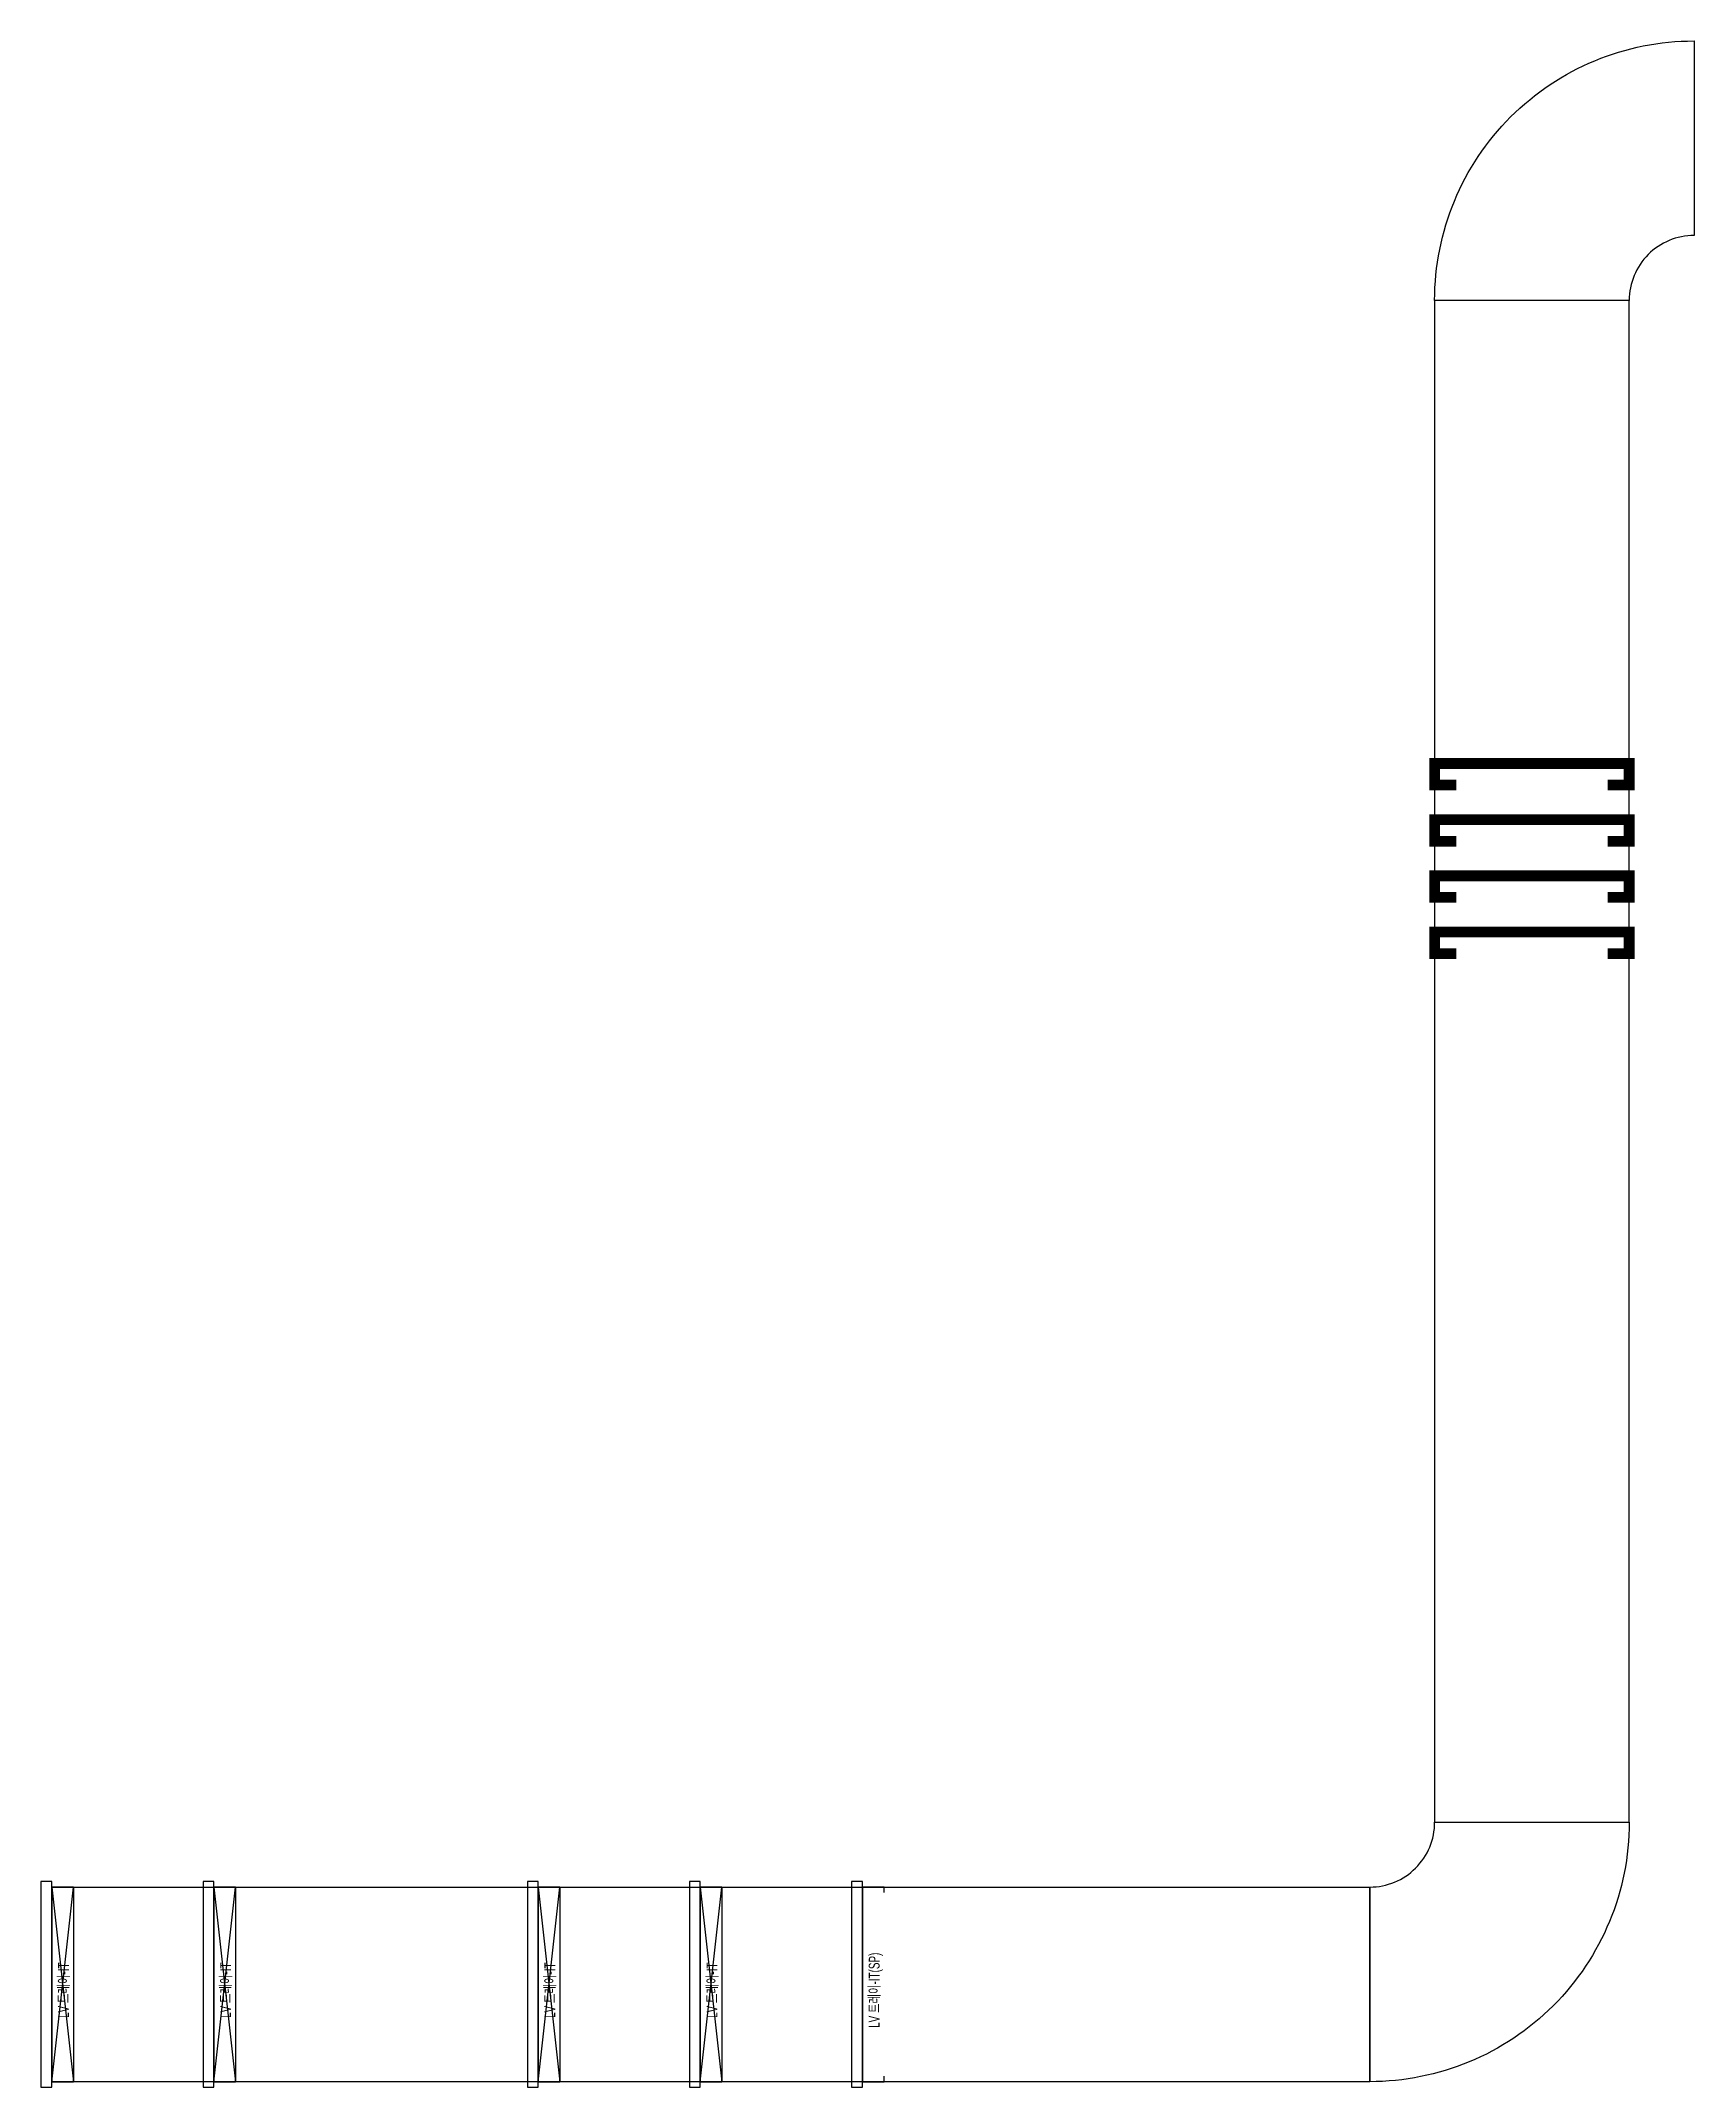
# Model space of a CAD drawing. Header units: millimetres. Extents: x -19577 to 374132, y 182625 to 847314.
# Drawn here: x 268600 to 276247, y 236987 to 246450 of the extents above; entities that cross this region are included whole.
import ezdxf
from ezdxf.enums import TextEntityAlignment as Align

# ---------------------------------------------------------------- set-up
doc = ezdxf.new("R2010")
doc.units = ezdxf.units.MM
doc.header["$LTSCALE"] = 150
doc.layers.add('-----26 Electrical Cable Tray_LV_STSPDU_B', color=41, linetype='Continuous')
doc.styles.add('ELEC', font='Dotum.ttf')

msp = doc.modelspace()

# ---------------------------------------------------------------- texts
at = {"color": 0, "style": 'ELEC', "width": 0.7}
for s, p in [('LV 트레이-IT', (268704.3, 237434.8, 0)), ('LV 트레이-IT', (269454.3, 237434.8, 0)), ('LV 트레이-IT', (270954.3, 237434.8, 0)), ('LV 트레이-IT', (271704.3, 237434.8, 0)), ('LV 트레이-IT(SP)', (272454.3, 237434.8, 0))]:
    msp.add_text(s, height=50, rotation=90, dxfattribs=at).set_placement(p, align=Align.MIDDLE_CENTER)

# ---------------------------------------------------------------- linework, layer by layer
at = {"layer": '-----26 Electrical Cable Tray_LV_STSPDU_B', "elevation": 0}
for points in [[(276246.8, 245550), (276246.8, 245550, 0.414214), (275946.8, 245250), (275946.8, 245250), (275046.8, 245250, -0.414214), (276246.8, 246450)], [(276246.8, 245550), (276246.8, 245550, 0.414214), (275946.8, 245250), (275946.8, 245250), (275046.8, 245250, -0.414214), (276246.8, 246450)], [(276246.8, 245550), (276246.8, 245550, 0.414214), (275946.8, 245250), (275946.8, 245250), (275046.8, 245250, -0.414214), (276246.8, 246450)], [(276246.8, 245550), (276246.8, 245550, 0.414214), (275946.8, 245250), (275946.8, 245250), (275046.8, 245250, -0.414214), (276246.8, 246450)], [(276246.8, 245550), (276246.8, 245550, 0.414214), (275946.8, 245250), (275946.8, 245250), (275046.8, 245250, -0.414214), (276246.8, 246450)], [(276246.8, 245550), (276246.8, 245550, 0.414214), (275946.8, 245250), (275946.8, 245250), (275046.8, 245250, -0.414214), (276246.8, 246450)], [(276246.8, 245550), (276246.8, 245550, 0.414214), (275946.8, 245250), (275946.8, 245250), (275046.8, 245250, -0.414214), (276246.8, 246450)], [(276246.8, 245550), (276246.8, 245550, 0.414214), (275946.8, 245250), (275946.8, 245250), (275046.8, 245250, -0.414214), (276246.8, 246450)], [(274746.8, 237912), (274746.8, 237912, 0.414214), (275046.8, 238212), (275046.8, 238212), (275946.8, 238212, -0.414214), (274746.8, 237012)], [(274746.8, 237912), (274746.8, 237912, 0.414214), (275046.8, 238212), (275046.8, 238212), (275946.8, 238212, -0.414214), (274746.8, 237012)], [(274746.8, 237912), (274746.8, 237912, 0.414214), (275046.8, 238212), (275046.8, 238212), (275946.8, 238212, -0.414214), (274746.8, 237012)], [(274746.8, 237912), (274746.8, 237912, 0.414214), (275046.8, 238212), (275046.8, 238212), (275946.8, 238212, -0.414214), (274746.8, 237012)], [(274746.8, 237912), (274746.8, 237912, 0.414214), (275046.8, 238212), (275046.8, 238212), (275946.8, 238212, -0.414214), (274746.8, 237012)], [(274746.8, 237912), (274746.8, 237912, 0.414214), (275046.8, 238212), (275046.8, 238212), (275946.8, 238212, -0.414214), (274746.8, 237012)], [(274746.8, 237912), (274746.8, 237912, 0.414214), (275046.8, 238212), (275046.8, 238212), (275946.8, 238212, -0.414214), (274746.8, 237012)], [(274746.8, 237912), (274746.8, 237912, 0.414214), (275046.8, 238212), (275046.8, 238212), (275946.8, 238212, -0.414214), (274746.8, 237012)]]:
    msp.add_lwpolyline(points, format="xyb", close=True, dxfattribs=at)
for points in [[(275046.8, 238212), (275946.8, 238212), (275946.8, 245250), (275046.8, 245250)], [(275046.8, 238212), (275946.8, 238212), (275946.8, 245250), (275046.8, 245250)], [(275046.8, 238212), (275946.8, 238212), (275946.8, 245250), (275046.8, 245250)], [(275046.8, 238212), (275946.8, 238212), (275946.8, 245250), (275046.8, 245250)], [(274746.8, 237912), (274746.8, 237012), (268650, 237012), (268650, 237912)], [(268650, 237012), (268650, 237912), (268750, 237912), (268750, 237012)], [(274746.8, 237912), (274746.8, 237012), (269400, 237012), (269400, 237912)], [(269400, 237012), (269400, 237912), (269500, 237912), (269500, 237012)], [(274746.8, 237912), (274746.8, 237012), (270900, 237012), (270900, 237912)], [(270900, 237012), (270900, 237912), (271000, 237912), (271000, 237012)], [(274746.8, 237912), (274746.8, 237012), (271650, 237012), (271650, 237912)], [(271650, 237012), (271650, 237912), (271750, 237912), (271750, 237012)]]:
    msp.add_lwpolyline(points, close=True, dxfattribs=at)
at = {"layer": '-----26 Electrical Cable Tray_LV_STSPDU_B', "ltscale": 7.5, "const_width": 50, "elevation": 0}
for points in [[(275146.8, 243008.5), (275046.8, 243008.5), (275046.8, 243108.5), (275946.7, 243108.5), (275946.7, 243008.5), (275846.7, 243008.5)], [(275146.8, 243008.5), (275046.8, 243008.5), (275046.8, 243108.5), (275946.7, 243108.5), (275946.7, 243008.5), (275846.7, 243008.5)], [(275146.8, 242748.7), (275046.8, 242748.7), (275046.8, 242848.7), (275946.7, 242848.7), (275946.7, 242748.7), (275846.7, 242748.7)], [(275146.8, 242748.7), (275046.8, 242748.7), (275046.8, 242848.7), (275946.7, 242848.7), (275946.7, 242748.7), (275846.7, 242748.7)], [(275146.8, 242488.9), (275046.8, 242488.9), (275046.8, 242588.9), (275946.7, 242588.9), (275946.7, 242488.9), (275846.7, 242488.9)], [(275146.8, 242488.9), (275046.8, 242488.9), (275046.8, 242588.9), (275946.7, 242588.9), (275946.7, 242488.9), (275846.7, 242488.9)], [(275146.8, 242229.1), (275046.8, 242229.1), (275046.8, 242329.1), (275946.7, 242329.1), (275946.7, 242229.1), (275846.7, 242229.1)], [(275146.8, 242229.1), (275046.8, 242229.1), (275046.8, 242329.1), (275946.7, 242329.1), (275946.7, 242229.1), (275846.7, 242229.1)]]:
    msp.add_lwpolyline(points, dxfattribs=at)
at = {"layer": '-----26 Electrical Cable Tray_LV_STSPDU_B', "elevation": 0}
for points in [[(268650, 237012), (268750, 237912)], [(268650, 237912), (268750, 237012)], [(269400, 237012), (269500, 237912)], [(269400, 237912), (269500, 237012)], [(270900, 237012), (271000, 237912)], [(270900, 237912), (271000, 237012)], [(271650, 237012), (271750, 237912)], [(271650, 237912), (271750, 237012)]]:
    msp.add_lwpolyline(points, dxfattribs=at)
at = {"color": 0, "elevation": 0}
for points in [[(268650, 237937), (268600, 237937), (268600, 236987), (268650, 236987), (268650, 237937)], [(268750, 237887), (268750, 237912), (268650, 237912), (268650, 237012), (268750, 237012), (268750, 237037)], [(269400, 237937), (269350, 237937), (269350, 236987), (269400, 236987), (269400, 237937)], [(269500, 237887), (269500, 237912), (269400, 237912), (269400, 237012), (269500, 237012), (269500, 237037)], [(270900, 237937), (270850, 237937), (270850, 236987), (270900, 236987), (270900, 237937)], [(271000, 237887), (271000, 237912), (270900, 237912), (270900, 237012), (271000, 237012), (271000, 237037)], [(271650, 237937), (271600, 237937), (271600, 236987), (271650, 236987), (271650, 237937)], [(271750, 237887), (271750, 237912), (271650, 237912), (271650, 237012), (271750, 237012), (271750, 237037)], [(271750, 237037), (271750, 237012), (271650, 237012), (271650, 237912), (271750, 237912), (271750, 237887)], [(272400, 237937), (272350, 237937), (272350, 236987), (272400, 236987), (272400, 237937)], [(272500, 237887), (272500, 237912), (272400, 237912), (272400, 237012), (272500, 237012), (272500, 237037)]]:
    msp.add_lwpolyline(points, dxfattribs=at)

msp.set_redraw_order([(e.dxf.handle, doc.entitydb.next_handle()) for e in msp.query("TEXT MTEXT ATTDEF DIMENSION ARC_DIMENSION")])  # texts and dimensions are drawn at this point

doc.saveas('drawing.dxf')
